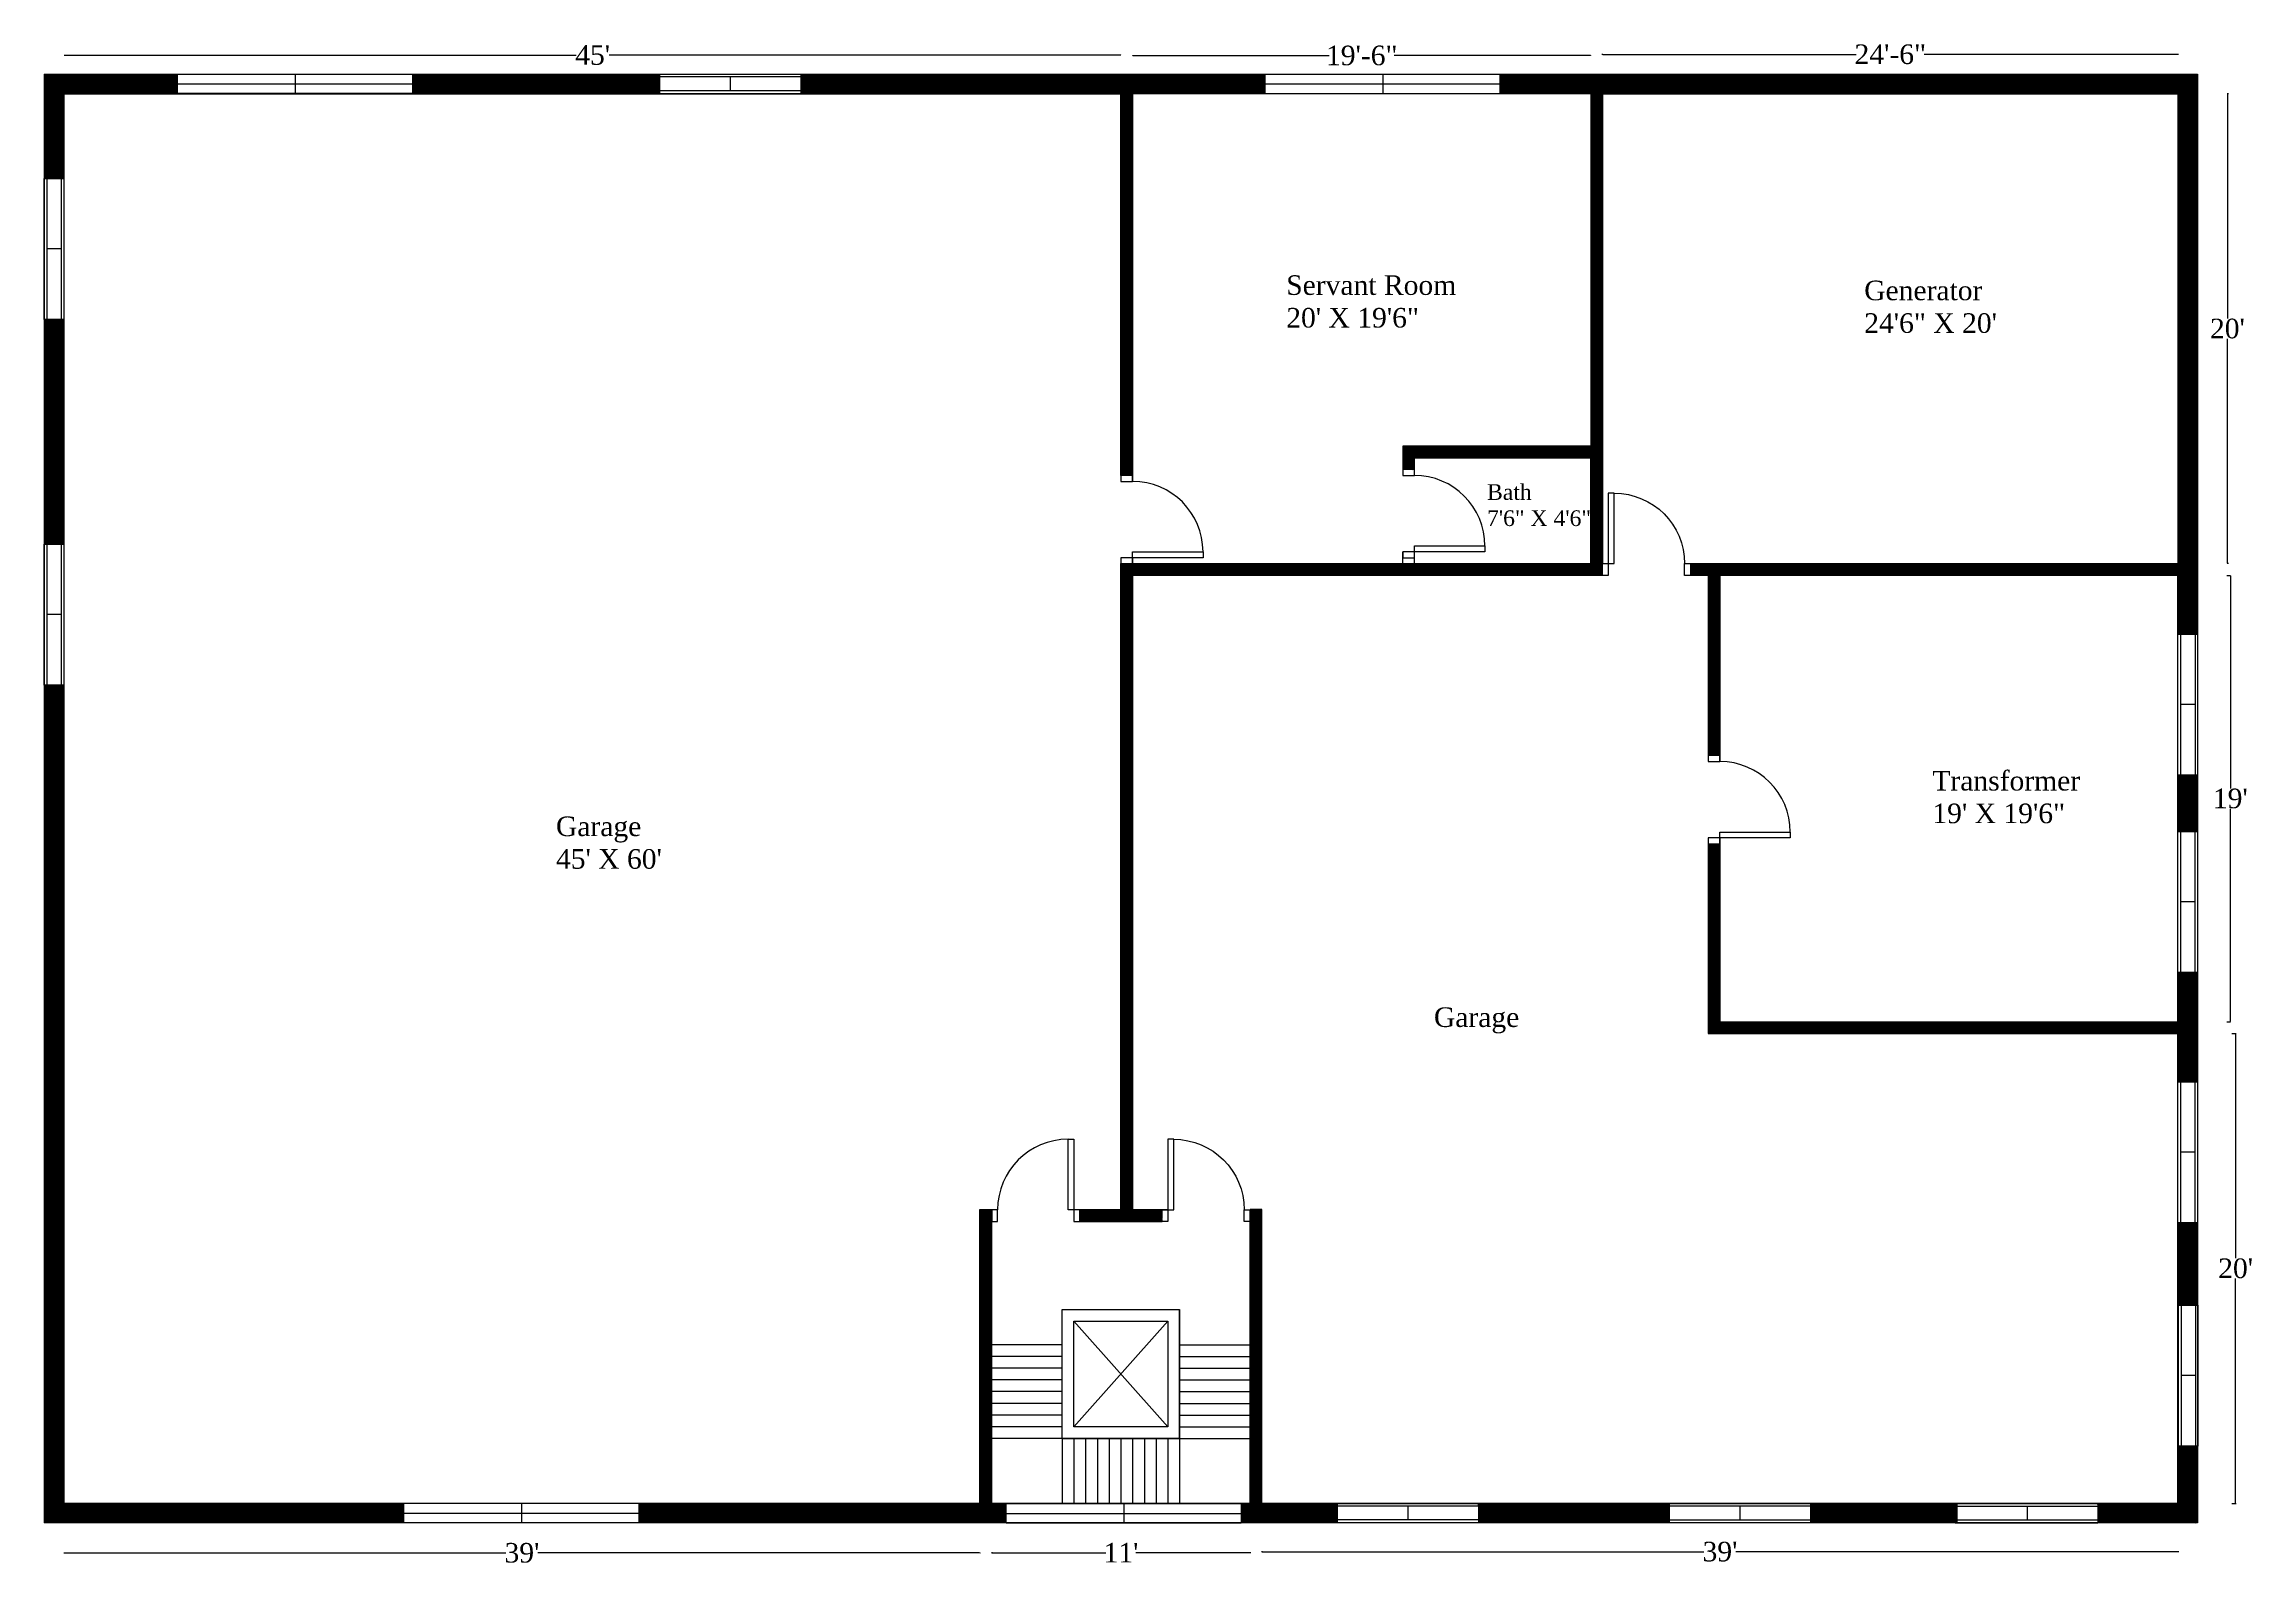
# Model space of a CAD drawing. Header units: feet. Extents: x -1528 to 1078, y 4 to 785.
# Drawn here: x -1528 to -400, y 4 to 780 of the extents above; entities that cross this region are included whole.
import ezdxf

# ---------------------------------------------------------------- set-up
doc = ezdxf.new("R2010")
doc.units = ezdxf.units.FT
doc.header["$MEASUREMENT"] = 0
for name, color, linetype in [('Doors', 220, 'Continuous'), ('Hatch', 7, 'Continuous'), ('Stair', 92, 'Continuous'), ('Text', 10, 'Continuous'), ('Windows', 50, 'Continuous')]:
    doc.layers.add(name, color=color, linetype=linetype)
doc.styles.get("Standard").update_dxf_attribs({"font": 'times.ttf'})
doc.dimstyles.get("Standard").update_dxf_attribs({"dimtxt": 0.18, "dimasz": 0.18, "dimexe": 0.18, "dimexo": 0.0625, "dimgap": 0.09, "dimtad": 0, "dimtih": 1, "dimtoh": 1, "dimdec": 1, "dimzin": 0, "dimdsep": 46, "dimlunit": 4, "dimtxsty": 'Standard', "dimcen": 0.09, "dimadec": 0, "dimazin": 0, "dimtfac": 1, "dimtdec": 1, "dimtofl": 0, "dimtmove": 0, "dimatfit": 3, "dimfxl": 1, "dimtolj": 1, "dimtzin": 0, "dimarcsym": 0})
pattern_1 = [(45, (-1505.67631, -20.54817), (-0.088388348, 0.088388348), [])]

# ---------------------------------------------------------------- blocks, each defined once
blk = doc.blocks.new('df2')
at = {"layer": 'Doors'}
for points in [[(2159.3, 808.4), (2156.3, 808.4), (2156.3, 844.4), (2159.3, 844.4)], [(2117.3, 802.4), (2120.3, 802.4), (2120.3, 808.4), (2117.3, 808.4)], [(2159.3, 802.4), (2162.3, 802.4), (2162.3, 808.4), (2159.3, 808.4)]]:
    blk.add_lwpolyline(points, close=True, dxfattribs=at)
blk.add_arc((2156.3, 808.4), 36, 90, 180, dxfattribs=at)
blk = doc.blocks.new('win_real')
at = {"layer": 'Windows'}
for p, q in [((-72, 0), (0, 0)), ((-72, -10), (-72, 0)), ((0, 0), (0, -10)), ((-72, -1.3), (0, -1.3)), ((0, -8.5), (-72, -8.5)), ((0, -10), (-72, -10)), ((-36.1, -1.3), (-36.1, -8.5))]:
    blk.add_line(p, q, dxfattribs=at)
blk = doc.blocks.new('win_big')
at = {"layer": 'Windows'}
for p, q in [((1287.2, 268), (1407.2, 268)), ((1287.2, 258), (1287.2, 268)), ((1287.2, 263), (1407.2, 263)), ((1347.3, 268), (1347.3, 258)), ((1407.2, 268), (1407.2, 258)), ((1407.2, 258), (1287.2, 258))]:
    blk.add_line(p, q, dxfattribs=at)
blk = doc.blocks.new('win_bigg')
at = {"layer": 'Windows'}
blk.add_blockref('win_big', (-1287.2, -258), dxfattribs=at)
blk = doc.blocks.new('*D44')
at = {"layer": 'Defpoints', "color": 0, "transparency": 16777216}
for p in [(-1517.8, 774.4), (-977.7, 774.4), (-977.7, 774.4)]:
    blk.add_point(p, dxfattribs=at)
at = {"layer": 'Windows', "color": 0, "lineweight": -2, "transparency": 16777216}
for p, q in [((-1517.8, 774.5), (-1517.8, 774.6)), ((-1517.7, 774.4), (-1256.2, 774.4)), ((-977.9, 774.4), (-1239.4, 774.4)), ((-977.7, 774.5), (-977.7, 774.6))]:
    blk.add_line(p, q, dxfattribs=at)
at = {"layer": 'Windows', "color": 0, "transparency": 16777216}
for points in [[(-1517.7, 774.4), (-1517.7, 774.4), (-1517.8, 774.4)], [(-977.9, 774.4), (-977.9, 774.4), (-977.7, 774.4)]]:
    blk.add_solid(points, dxfattribs=at)
at = {"layer": 'Windows', "color": 0, "transparency": 16777216, "insert": (-1247.8, 774.4), "char_height": 0.18, "attachment_point": 5}
blk.add_mtext("\\A1;{\\H55.55556x;45'}", dxfattribs=at)
blk = doc.blocks.new('*D45')
at = {"layer": 'Defpoints', "color": 0, "transparency": 16777216}
for p in [(-971.9, 774.2), (-737.9, 774.2), (-737.9, 774.2)]:
    blk.add_point(p, dxfattribs=at)
at = {"layer": 'Windows', "color": 0, "lineweight": -2, "transparency": 16777216}
for p, q in [((-971.9, 774.3), (-971.9, 774.4)), ((-971.8, 774.2), (-871.6, 774.2)), ((-738.1, 774.2), (-838.3, 774.2)), ((-737.9, 774.3), (-737.9, 774.4))]:
    blk.add_line(p, q, dxfattribs=at)
at = {"layer": 'Windows', "color": 0, "transparency": 16777216}
for points in [[(-971.8, 774.2), (-971.8, 774.2), (-971.9, 774.2)], [(-738.1, 774.2), (-738.1, 774.2), (-737.9, 774.2)]]:
    blk.add_solid(points, dxfattribs=at)
at = {"layer": 'Windows', "color": 0, "transparency": 16777216, "insert": (-854.9, 774.2), "char_height": 0.18, "attachment_point": 5}
blk.add_mtext('\\A1;{\\H55.55556x;19\'-6"}', dxfattribs=at)
blk = doc.blocks.new('*D46')
at = {"layer": 'Defpoints', "color": 0, "transparency": 16777216}
for p in [(-731.9, 774.4), (-437.9, 774.8), (-437.9, 774.4)]:
    blk.add_point(p, dxfattribs=at)
at = {"layer": 'Windows', "color": 0, "lineweight": -2, "transparency": 16777216}
for p, q in [((-731.9, 774.5), (-731.9, 775)), ((-731.8, 774.8), (-602.3, 774.8)), ((-438.1, 774.8), (-567.6, 774.8)), ((-437.9, 774.5), (-437.9, 775))]:
    blk.add_line(p, q, dxfattribs=at)
at = {"layer": 'Windows', "color": 0, "transparency": 16777216}
for points in [[(-731.8, 774.9), (-731.8, 774.8), (-731.9, 774.8)], [(-438.1, 774.9), (-438.1, 774.8), (-437.9, 774.8)]]:
    blk.add_solid(points, dxfattribs=at)
at = {"layer": 'Windows', "color": 0, "transparency": 16777216, "insert": (-584.9, 774.8), "char_height": 0.18, "attachment_point": 5}
blk.add_mtext('\\A1;{\\H55.55556x;24\'-6"}', dxfattribs=at)
blk = doc.blocks.new('*D47')
at = {"layer": 'Defpoints', "color": 0, "transparency": 16777216}
for p in [(-412, 754.7), (-412.7, 514.7), (-412, 514.7)]:
    blk.add_point(p, dxfattribs=at)
at = {"layer": 'Windows', "color": 0, "lineweight": -2, "transparency": 16777216}
for p, q in [((-412.1, 754.7), (-412.9, 754.7)), ((-412.7, 754.5), (-412.7, 639.9)), ((-412.7, 514.9), (-412.7, 629.5)), ((-412.1, 514.7), (-412.9, 514.7))]:
    blk.add_line(p, q, dxfattribs=at)
at = {"layer": 'Windows', "color": 0, "transparency": 16777216}
for points in [[(-412.7, 754.5), (-412.7, 754.5), (-412.7, 754.7)], [(-412.7, 514.9), (-412.7, 514.9), (-412.7, 514.7)]]:
    blk.add_solid(points, dxfattribs=at)
at = {"layer": 'Windows', "color": 0, "transparency": 16777216, "insert": (-412.7, 634.7), "char_height": 0.18, "attachment_point": 5}
blk.add_mtext("\\A1;{\\H55.55556x;20'}", dxfattribs=at)
blk = doc.blocks.new('*D48')
at = {"layer": 'Defpoints', "color": 0, "transparency": 16777216}
for p in [(-905.9, 10.3), (-437.9, 10.3), (-437.9, 10)]:
    blk.add_point(p, dxfattribs=at)
at = {"layer": 'Windows', "color": 0, "lineweight": -2, "transparency": 16777216}
for p, q in [((-905.9, 10.3), (-905.9, 9.8)), ((-905.8, 10), (-680.1, 10)), ((-438.1, 10), (-663.8, 10)), ((-437.9, 10.3), (-437.9, 9.8))]:
    blk.add_line(p, q, dxfattribs=at)
at = {"layer": 'Windows', "color": 0, "transparency": 16777216}
for points in [[(-905.8, 10), (-905.8, 10), (-905.9, 10)], [(-438.1, 10), (-438.1, 10), (-437.9, 10)]]:
    blk.add_solid(points, dxfattribs=at)
at = {"layer": 'Windows', "color": 0, "transparency": 16777216, "insert": (-671.9, 10), "char_height": 0.18, "attachment_point": 5}
blk.add_mtext("\\A1;{\\H55.55556x;39'}", dxfattribs=at)
blk = doc.blocks.new('*D49')
at = {"layer": 'Defpoints', "color": 0, "transparency": 16777216}
for p in [(-1043.9, 9.8), (-1043.9, 9.5), (-911.9, 9.8)]:
    blk.add_point(p, dxfattribs=at)
at = {"layer": 'Windows', "color": 0, "lineweight": -2, "transparency": 16777216}
for p, q in [((-1043.9, 9.7), (-1043.9, 9.3)), ((-1043.8, 9.5), (-985.6, 9.5)), ((-912.1, 9.5), (-970.3, 9.5)), ((-911.9, 9.7), (-911.9, 9.3))]:
    blk.add_line(p, q, dxfattribs=at)
at = {"layer": 'Windows', "color": 0, "transparency": 16777216}
for points in [[(-1043.8, 9.5), (-1043.8, 9.5), (-1043.9, 9.5)], [(-912.1, 9.5), (-912.1, 9.5), (-911.9, 9.5)]]:
    blk.add_solid(points, dxfattribs=at)
at = {"layer": 'Windows', "color": 0, "transparency": 16777216, "insert": (-977.9, 9.5), "char_height": 0.18, "attachment_point": 5}
blk.add_mtext("\\A1;{\\H55.55556x;11'}", dxfattribs=at)
blk = doc.blocks.new('*D50')
at = {"layer": 'Defpoints', "color": 0, "transparency": 16777216}
for p in [(-1517.9, 9.4), (-1517.9, 9.4), (-1049.9, 9.4)]:
    blk.add_point(p, dxfattribs=at)
at = {"layer": 'Windows', "color": 0, "lineweight": -2, "transparency": 16777216}
for p, q in [((-1517.9, 9.4), (-1517.9, 9.2)), ((-1517.8, 9.4), (-1292.1, 9.4)), ((-1050.1, 9.4), (-1275.8, 9.4)), ((-1049.9, 9.4), (-1049.9, 9.2))]:
    blk.add_line(p, q, dxfattribs=at)
at = {"layer": 'Windows', "color": 0, "transparency": 16777216}
for points in [[(-1517.8, 9.4), (-1517.8, 9.4), (-1517.9, 9.4)], [(-1050.1, 9.4), (-1050.1, 9.4), (-1049.9, 9.4)]]:
    blk.add_solid(points, dxfattribs=at)
at = {"layer": 'Windows', "color": 0, "transparency": 16777216, "insert": (-1283.9, 9.4), "char_height": 0.18, "attachment_point": 5}
blk.add_mtext("\\A1;{\\H55.55556x;39'}", dxfattribs=at)
blk = doc.blocks.new('*D51')
at = {"layer": 'Defpoints', "color": 0, "transparency": 16777216}
for p in [(-413.1, 508.7), (-413.1, 280.7), (-411.2, 280.7)]:
    blk.add_point(p, dxfattribs=at)
at = {"layer": 'Windows', "color": 0, "lineweight": -2, "transparency": 16777216}
for p, q in [((-413, 508.7), (-411.1, 508.7)), ((-411.2, 508.5), (-411.2, 399.9)), ((-411.2, 280.9), (-411.2, 389.5)), ((-413, 280.7), (-411.1, 280.7))]:
    blk.add_line(p, q, dxfattribs=at)
at = {"layer": 'Windows', "color": 0, "transparency": 16777216}
for points in [[(-411.3, 508.5), (-411.2, 508.5), (-411.2, 508.7)], [(-411.3, 280.9), (-411.2, 280.9), (-411.2, 280.7)]]:
    blk.add_solid(points, dxfattribs=at)
at = {"layer": 'Windows', "color": 0, "transparency": 16777216, "insert": (-411.2, 394.7), "char_height": 0.18, "attachment_point": 5}
blk.add_mtext("\\A1;{\\H55.55556x;19'}", dxfattribs=at)
blk = doc.blocks.new('*D52')
at = {"layer": 'Defpoints', "color": 0, "transparency": 16777216}
for p in [(-410.5, 274.7), (-410.5, 34.7), (-408.5, 34.7)]:
    blk.add_point(p, dxfattribs=at)
at = {"layer": 'Windows', "color": 0, "lineweight": -2, "transparency": 16777216}
for p, q in [((-410.4, 274.7), (-408.3, 274.7)), ((-408.5, 274.5), (-408.5, 159.9)), ((-408.5, 34.9), (-408.5, 149.5)), ((-410.4, 34.7), (-408.3, 34.7))]:
    blk.add_line(p, q, dxfattribs=at)
at = {"layer": 'Windows', "color": 0, "transparency": 16777216}
for points in [[(-408.5, 274.5), (-408.5, 274.5), (-408.5, 274.7)], [(-408.5, 34.9), (-408.5, 34.9), (-408.5, 34.7)]]:
    blk.add_solid(points, dxfattribs=at)
at = {"layer": 'Windows', "color": 0, "transparency": 16777216, "insert": (-408.5, 154.7), "char_height": 0.18, "attachment_point": 5}
blk.add_mtext("\\A1;{\\H55.55556x;20'}", dxfattribs=at)

msp = doc.modelspace()

# ---------------------------------------------------------------- hatches: boundary and pattern name
at = {"layer": 'Hatch'}
h = msp.add_hatch(dxfattribs=at)
h.set_pattern_fill('ANSI31', color=256, style=0)
h.set_pattern_definition(pattern_1)
h.paths.add_polyline_path([(-550.82, 34.72), (-625.64, 34.72), (-625.64, 24.72), (-550.82, 24.72)])
h.paths.add_polyline_path([(-697.64, 34.72), (-795.34, 34.72), (-795.34, 24.72), (-697.64, 24.72)])
h.paths.add_polyline_path([(-867.34, 34.72), (-905.95, 34.72), (-905.95, 184.72), (-911.95, 184.72), (-911.95, 178.72), (-911.95, 34.72), (-916.48, 34.72), (-916.48, 24.72), (-867.34, 24.72)])
h.paths.add_polyline_path([(-1036.48, 34.72), (-1043.95, 34.72), (-1043.95, 184.72), (-1049.95, 184.72), (-1049.95, 34.72), (-1224.21, 34.72), (-1224.21, 24.72), (-1036.48, 24.72)])
h.paths.add_polyline_path([(-1517.95, 452.68), (-1527.95, 452.68), (-1527.95, 24.72), (-1344.21, 24.72), (-1344.21, 34.72), (-1517.95, 34.72)])
h.paths.add_polyline_path([(-1213.49, 764.72), (-1339.88, 764.72), (-1339.88, 754.72), (-1213.49, 754.72)])
h.paths.add_polyline_path([(-1459.88, 764.72), (-1527.95, 764.72), (-1527.95, 711.43), (-1517.95, 711.43), (-1517.95, 754.72), (-1459.88, 754.72)])
h.paths.add_polyline_path([(-1517.95, 639.43), (-1527.95, 639.43), (-1527.95, 524.68), (-1517.95, 524.68)])
h = msp.add_hatch(dxfattribs=at)
h.set_pattern_fill('ANSI31', color=256, style=0)
h.set_pattern_definition(pattern_1)
h.paths.add_polyline_path([(-904.32, 764.72), (-1141.49, 764.72), (-1141.49, 754.72), (-977.95, 754.72), (-977.95, 559.72), (-971.95, 559.72), (-971.95, 754.72), (-904.32, 754.72)])
h = msp.add_hatch(dxfattribs=at)
h.set_pattern_fill('ANSI31', color=256, style=0)
h.set_pattern_definition(pattern_1)
h.paths.add_polyline_path([(-427.95, 764.72), (-784.32, 764.72), (-784.32, 754.72), (-737.95, 754.72), (-737.95, 574.72), (-833.96, 574.72), (-833.95, 562.72), (-827.95, 562.72), (-827.95, 568.72), (-737.95, 568.72), (-737.95, 514.72), (-827.95, 514.72), (-833.95, 514.72), (-971.95, 514.72), (-977.95, 514.72), (-977.95, 184.72), (-998.95, 184.72), (-998.95, 178.72), (-956.95, 178.72), (-956.95, 184.72), (-971.95, 184.72), (-971.95, 508.72), (-731.95, 508.72), (-731.95, 514.72), (-731.95, 514.72), (-731.95, 754.72), (-437.95, 754.72), (-437.95, 514.72), (-686.95, 514.72), (-686.95, 508.72), (-677.95, 508.72), (-677.95, 416.63), (-671.95, 416.63), (-671.95, 508.72), (-437.95, 508.72), (-437.95, 478.64), (-427.95, 478.64)])
h = msp.add_hatch(dxfattribs=at)
h.set_pattern_fill('ANSI31', color=256, style=0)
h.set_pattern_definition(pattern_1)
h.paths.add_polyline_path([(-427.95, 406.64), (-437.95, 406.64), (-437.95, 377.86), (-427.95, 377.86)])
h = msp.add_hatch(dxfattribs=at)
h.set_pattern_fill('ANSI31', color=256, style=0)
h.set_pattern_definition(pattern_1)
h.paths.add_polyline_path([(-427.95, 305.86), (-437.95, 305.86), (-437.95, 280.72), (-671.95, 280.72), (-671.95, 371.63), (-677.95, 371.63), (-677.95, 274.72), (-437.95, 274.72), (-437.95, 249.98), (-427.95, 249.98)])
h = msp.add_hatch(dxfattribs=at)
h.set_pattern_fill('ANSI31', color=256, style=0)
h.set_pattern_definition(pattern_1)
h.paths.add_polyline_path([(-427.95, 177.98), (-437.95, 177.98), (-437.95, 34.72), (-478.82, 34.72), (-478.82, 24.72), (-427.95, 24.72), (-427.95, 63.85), (-437.73, 63.85), (-437.73, 135.85), (-427.95, 135.85)])

# ---------------------------------------------------------------- linework, layer by layer
for p, q in [((-1527.95, 764.72), (-427.95, 764.72)), ((-1527.95, 764.72), (-1527.95, 24.72)), ((-427.95, 764.72), (-427.95, 24.72)), ((-1517.95, 754.72), (-977.95, 754.72)), ((-1517.95, 754.72), (-1517.95, 34.72)), ((-977.95, 559.72), (-977.95, 754.72)), ((-971.95, 754.72), (-971.95, 556.72)), ((-737.95, 754.72), (-737.95, 574.72)), ((-731.95, 754.72), (-731.95, 514.72)), ((-731.95, 754.72), (-437.95, 754.72)), ((-437.95, 754.72), (-437.95, 514.72)), ((-977.95, 634.72), (-977.95, 634.65)), ((-737.95, 574.72), (-833.96, 574.72)), ((-833.96, 574.72), (-833.95, 562.72)), ((-833.95, 568.72), (-833.95, 568.72)), ((-827.95, 559.72), (-827.95, 568.72)), ((-827.95, 568.72), (-737.95, 568.72)), ((-737.95, 514.72), (-737.95, 568.72)), ((-833.95, 514.72), (-833.95, 520.72)), ((-827.95, 514.72), (-827.95, 520.72)), ((-977.95, 517.72), (-977.95, 514.72)), ((-977.95, 184.72), (-977.95, 514.72)), ((-971.95, 517.72), (-971.95, 514.72)), ((-971.95, 514.72), (-833.95, 514.72)), ((-971.95, 508.72), (-731.95, 508.72)), ((-833.95, 514.72), (-827.95, 514.72)), ((-827.95, 514.72), (-737.95, 514.72)), ((-731.95, 514.72), (-728.95, 514.72)), ((-689.95, 514.72), (-437.95, 514.72)), ((-689.95, 508.72), (-677.95, 508.72)), ((-677.95, 508.72), (-677.95, 413.63)), ((-671.95, 508.72), (-437.95, 508.72)), ((-671.95, 508.72), (-671.95, 413.63)), ((-671.95, 374.63), (-671.95, 280.72)), ((-677.95, 371.63), (-677.95, 274.72)), ((-677.95, 274.72), (-437.95, 274.72)), ((-671.95, 280.72), (-437.95, 280.72)), ((-437.95, 34.72), (-437.95, 274.72)), ((-1049.95, 34.72), (-1049.95, 184.72)), ((-1049.95, 184.72), (-1043.95, 184.72)), ((-1049.95, 184.72), (-1043.95, 184.72)), ((-1043.95, 34.72), (-1043.95, 184.72)), ((-998.96, 184.72), (-977.95, 184.72)), ((-971.95, 184.72), (-953.95, 184.72)), ((-911.95, 34.72), (-911.95, 184.72)), ((-911.95, 184.72), (-905.95, 184.72)), ((-905.95, 184.72), (-911.95, 184.72)), ((-905.95, 34.72), (-905.95, 184.72)), ((-998.96, 178.72), (-956.95, 178.72)), ((-1517.95, 34.72), (-1049.95, 34.72)), ((-1043.95, 34.72), (-977.95, 34.72)), ((-1043.95, 34.72), (-911.95, 34.72)), ((-905.95, 34.72), (-437.95, 34.72)), ((-427.95, 24.72), (-1527.95, 24.72))]:
    msp.add_line(p, q)
for points in [[(-737.95, 754.72), (-971.95, 754.72)], [(-437.95, 280.72), (-437.95, 508.72)], [(-1043.95, 34.72), (-911.95, 34.72)]]:
    msp.add_lwpolyline(points)
at = {"layer": 'Defpoints'}
msp.add_line((-971.95, 508.72), (-971.95, 184.72), dxfattribs=at)
at = {"layer": 'Doors'}
msp.add_line((-689.96, 514.72), (-686.96, 514.72), dxfattribs=at)
at = {"layer": 'Stair'}
for p, q in [((-1007.95, 133.75), (-947.95, 133.75)), ((-1007.95, 67.75), (-1007.95, 133.75)), ((-1001.95, 73.75), (-953.95, 127.75)), ((-1001.95, 127.75), (-953.95, 73.75)), ((-947.95, 67.75), (-947.95, 133.75)), ((-1007.95, 115.75), (-1043.95, 115.75)), ((-947.95, 115.75), (-911.95, 115.75)), ((-1007.95, 109.75), (-1043.95, 109.75)), ((-1007.95, 103.75), (-1043.95, 103.75)), ((-947.95, 109.75), (-911.95, 109.75)), ((-947.95, 103.75), (-911.95, 103.75)), ((-1007.95, 97.75), (-1043.95, 97.75)), ((-1007.95, 91.75), (-1043.95, 91.75)), ((-947.95, 97.75), (-911.95, 97.75)), ((-947.95, 91.75), (-911.95, 91.75)), ((-1007.95, 85.75), (-1043.95, 85.75)), ((-1007.95, 79.75), (-1043.95, 79.75)), ((-947.95, 85.75), (-911.95, 85.75)), ((-947.95, 79.75), (-911.95, 79.75)), ((-1007.95, 73.75), (-1043.95, 73.75)), ((-1007.95, 67.75), (-1043.95, 67.75)), ((-1007.95, 67.75), (-1007.95, 34.72)), ((-1007.95, 67.75), (-947.95, 67.75)), ((-1001.95, 67.75), (-1001.95, 34.72)), ((-995.95, 67.75), (-995.95, 34.72)), ((-989.95, 67.75), (-989.95, 34.72)), ((-983.95, 67.75), (-983.95, 34.72)), ((-977.95, 67.75), (-977.95, 34.72)), ((-971.95, 67.75), (-971.95, 34.72)), ((-965.95, 67.75), (-965.95, 34.72)), ((-959.95, 67.75), (-959.95, 34.72)), ((-953.95, 67.75), (-953.95, 34.72)), ((-947.95, 73.75), (-911.95, 73.75)), ((-947.95, 67.75), (-947.95, 34.72)), ((-947.95, 67.75), (-911.95, 67.75))]:
    msp.add_line(p, q, dxfattribs=at)
for points in [[(-1007.95, 133.75), (-947.95, 133.75), (-947.95, 67.75), (-1007.95, 67.75)], [(-1001.95, 127.75), (-953.95, 127.75), (-953.95, 73.75), (-1001.95, 73.75)]]:
    msp.add_lwpolyline(points, close=True, dxfattribs=at)

# ---------------------------------------------------------------- block references
at = {"layer": 'Doors', "rotation": 270}
for p in [(-1780.4, 2677.01), (-1636.4, 2680.01), (-1480.4, 2533.91)]:
    msp.add_blockref('df2', p, dxfattribs=at)
at = {"layer": 'Doors', "xscale": -1}
for p in [(1430.34, -293.73), (1205.34, -623.73)]:
    msp.add_blockref('df2', p, dxfattribs=at)
at = {"layer": 'Doors'}
msp.add_blockref('df2', (-3161.23, -623.73), dxfattribs=at)
at = {"layer": 'Windows'}
for name, p in [('win_bigg', (-1459.88, 754.74)), ('win_real', (-1141.49, 764.73)), ('win_bigg', (-904.32, 754.72)), ('win_bigg', (-1344.21, 24.72)), ('win_bigg', (-1036.48, 24.6)), ('win_real', (-795.34, 34.71)), ('win_real', (-625.64, 34.69)), ('win_real', (-478.82, 34.62))]:
    msp.add_blockref(name, p, dxfattribs=at)
at = {"layer": 'Windows', "rotation": 270}
for p in [(-1517.99, 639.43), (-1517.95, 452.68), (-427.94, 406.64), (-427.96, 305.86), (-428.04, 177.98), (-427.73, 63.85)]:
    msp.add_blockref('win_real', p, dxfattribs=at)

# ---------------------------------------------------------------- texts
at = {"layer": 'Text', "attachment_point": 1}
for s, insert, char_height, width in [('Servant Room \\P20\' X 19\'6"', (-893.49, 661.95), 10, 153.0669), ('Generator\\P24\'6" X 20\'', (-598.24, 659.23), 10, 211.0462), ('Bath\\P7\'6" X 4\'6"', (-790.92, 555.25), 8, 63.3615), ('Transformer\\P19\' X 19\'6"', (-563.42, 408.8), 10, 151.3131), ("Garage\\P45' X 60'", (-1266.54, 385.52), 10, 224.9562), ('Garage', (-818.04, 288.03), 10, 224.9562)]:
    msp.add_mtext(s, dxfattribs=dict(at, insert=insert, char_height=char_height, width=width))

# ---------------------------------------------------------------- dimensions: what is measured, and where the dimension line sits
at = {"layer": 'Windows'}
for base, p1, p2, picture, middle in [((-977.71, 774.4), (-1517.85, 774.4), (-977.71, 774.4), '*D44', (-1247.78, 774.4)), ((-737.95, 774.2), (-971.95, 774.2), (-737.95, 774.2), '*D45', (-854.95, 774.2)), ((-437.95, 774.83), (-731.95, 774.42), (-437.95, 774.42), '*D46', (-584.95, 774.83)), ((-1517.95, 9.39), (-1049.95, 9.44), (-1517.95, 9.44), '*D50', (-1283.95, 9.39)), ((-1043.95, 9.5), (-911.95, 9.77), (-1043.95, 9.77), '*D49', (-977.95, 9.5)), ((-437.95, 10.01), (-905.95, 10.34), (-437.95, 10.34), '*D48', (-671.95, 10.01))]:
    dim = msp.add_linear_dim(base=base, p1=p1, p2=p2, text='{\\H55.55556x;<>}', dimstyle='Standard', dxfattribs=at)
    dim.commit()
    dim.dimension.update_dxf_attribs({"geometry": picture, "text_midpoint": middle})
for base, p1, p2, picture, middle in [((-412.71, 514.72), (-412.02, 754.72), (-412.02, 514.72), '*D47', (-412.71, 634.72)), ((-411.25, 280.72), (-413.1, 508.72), (-413.1, 280.72), '*D51', (-411.25, 394.72)), ((-408.5, 34.72), (-410.5, 274.72), (-410.5, 34.72), '*D52', (-408.5, 154.72))]:
    dim = msp.add_linear_dim(base=base, p1=p1, p2=p2, angle=90, text='{\\H55.55556x;<>}', dimstyle='Standard', dxfattribs=at)
    dim.commit()
    dim.dimension.update_dxf_attribs({"geometry": picture, "text_midpoint": middle})

doc.saveas('drawing.dxf')
